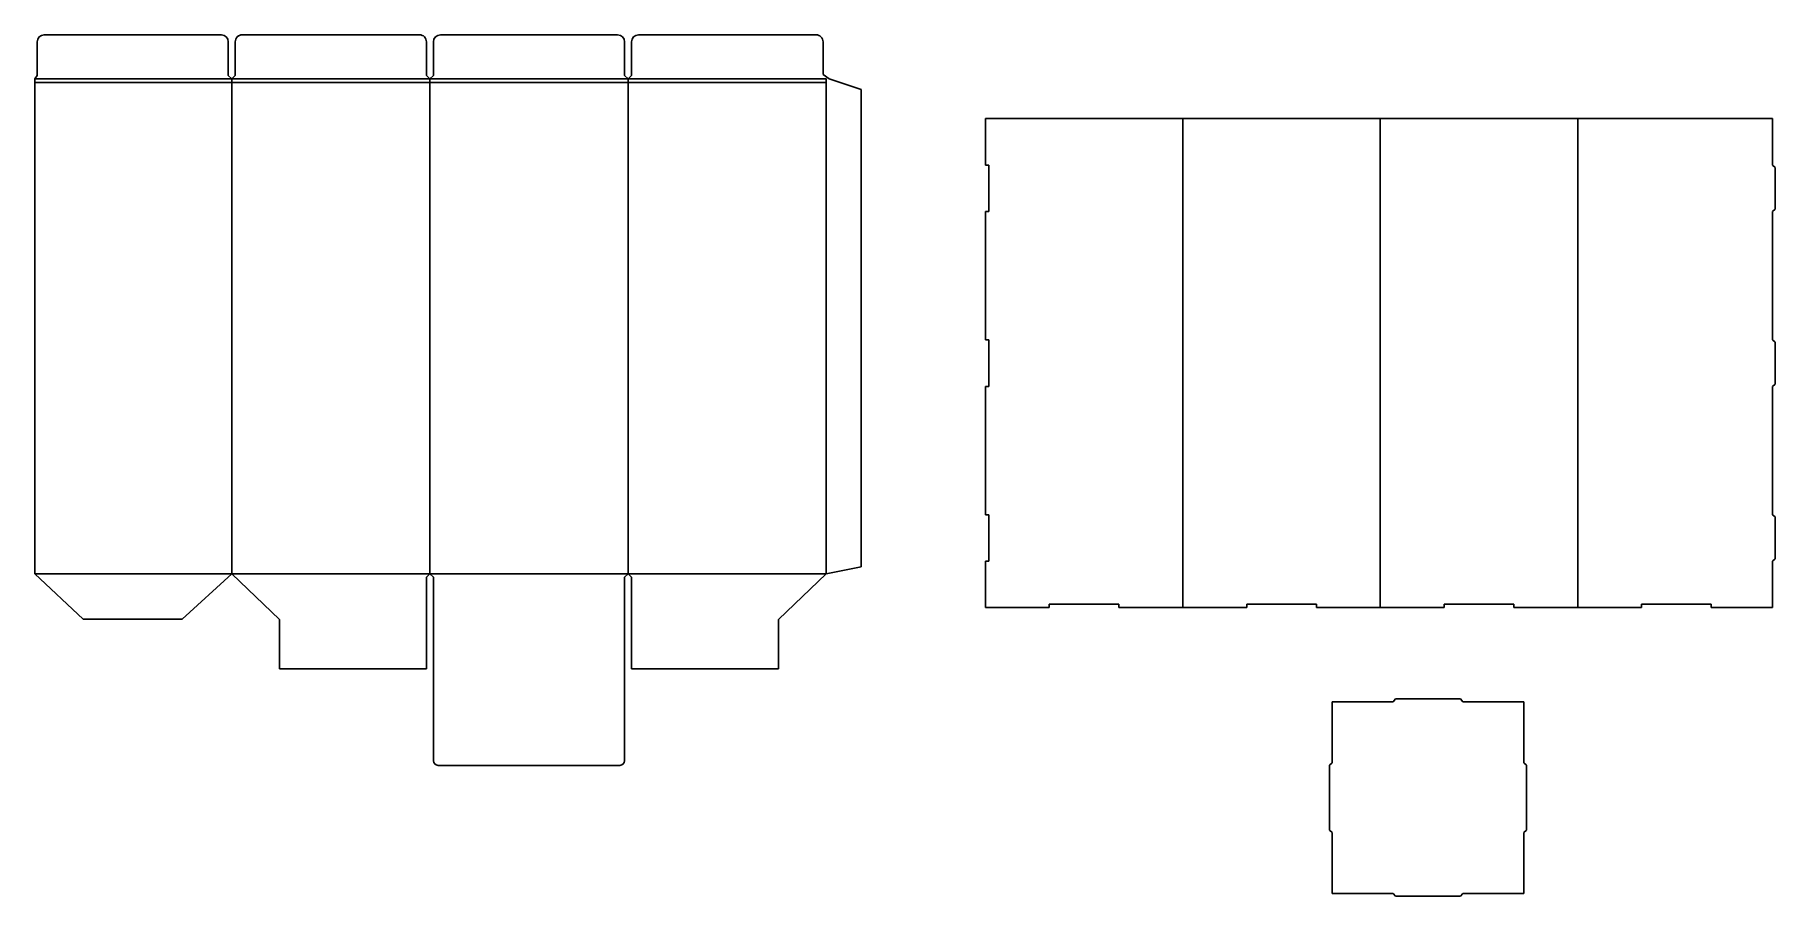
# Model space of a CAD drawing. Header units: millimetres. Extents: x 2179 to 11229, y 1198 to 3756.
# Drawn here: x 10480 to 11229, y 2021 to 2392 of the extents above; entities that cross this region are included whole.
import ezdxf

# ---------------------------------------------------------------- set-up
doc = ezdxf.new("R2010")
doc.units = ezdxf.units.MM
doc.layers.add('EPS', color=7, linetype='Continuous')
doc.layers.add('기지', color=7, linetype='Continuous')

msp = doc.modelspace()

# ---------------------------------------------------------------- linework, layer by layer
for p, q in [((10569.253, 2391.792), (10645.554, 2391.792)), ((10479.953, 2372.792), (10480.953, 2374.292)), ((10889.172, 2355.706), (10889.172, 2335.706)), ((11227.972, 2335.706), (11227.972, 2355.706)), ((10890.672, 2335.706), (10889.172, 2335.706)), ((10890.672, 2335.706), (10890.672, 2315.706)), ((11229.172, 2334.706), (11227.972, 2335.706)), ((11229.172, 2334.706), (11229.172, 2316.706)), ((10889.172, 2315.706), (10889.172, 2260.456)), ((10890.672, 2315.706), (10889.172, 2315.706)), ((11229.172, 2316.706), (11227.972, 2315.706)), ((11227.972, 2260.456), (11227.972, 2315.706)), ((10890.672, 2260.456), (10889.172, 2260.456)), ((10890.672, 2260.456), (10890.672, 2240.456)), ((11229.172, 2259.456), (11227.972, 2260.456)), ((11229.172, 2259.456), (11229.172, 2241.456)), ((10889.172, 2240.456), (10889.172, 2185.206)), ((10890.672, 2240.456), (10889.172, 2240.456)), ((11229.172, 2241.456), (11227.972, 2240.456)), ((11227.972, 2185.206), (11227.972, 2240.456)), ((10890.672, 2185.206), (10889.172, 2185.206)), ((10890.672, 2165.206), (10890.672, 2185.206)), ((11229.172, 2184.206), (11227.972, 2185.206)), ((11229.172, 2166.206), (11229.172, 2184.206)), ((11229.172, 2166.206), (11227.972, 2165.206)), ((10648.554, 2158.292), (10650.054, 2159.792)), ((10648.554, 2158.292), (10648.554, 2118.792)), ((10650.054, 2159.792), (10651.554, 2158.292)), ((10651.554, 2158.292), (10651.554, 2079.292)), ((10735.354, 2159.792), (10733.854, 2158.292)), ((10733.854, 2158.292), (10733.854, 2079.292)), ((10736.854, 2158.292), (10735.354, 2159.792)), ((10736.854, 2158.292), (10736.854, 2118.792)), ((10890.672, 2165.206), (10889.172, 2165.206)), ((10889.172, 2165.206), (10889.172, 2145.206)), ((11227.972, 2145.206), (11227.972, 2165.206)), ((10916.672, 2146.706), (10916.672, 2145.206)), ((10946.672, 2146.706), (10946.672, 2145.206)), ((11001.672, 2146.706), (11001.672, 2145.206)), ((11031.672, 2146.706), (11031.672, 2145.206)), ((11086.672, 2146.706), (11086.672, 2145.206)), ((11116.672, 2146.706), (11116.672, 2145.206)), ((11171.672, 2146.706), (11171.672, 2145.206)), ((11201.672, 2146.706), (11201.672, 2145.206)), ((11064.711, 2104.659), (11065.711, 2105.859)), ((11065.711, 2105.859), (11093.711, 2105.859)), ((11094.711, 2104.659), (11093.711, 2105.859)), ((11038.461, 2104.659), (11064.711, 2104.659)), ((11038.461, 2078.409), (11038.461, 2104.659)), ((11094.711, 2104.659), (11120.961, 2104.659)), ((11120.961, 2104.659), (11120.961, 2078.409)), ((11038.461, 2078.409), (11037.261, 2077.409)), ((11037.261, 2049.409), (11037.261, 2077.409)), ((11120.961, 2078.409), (11122.161, 2077.409)), ((11122.161, 2049.409), (11122.161, 2077.409)), ((11038.461, 2048.409), (11037.261, 2049.409)), ((11038.461, 2022.159), (11038.461, 2048.409)), ((11120.961, 2048.409), (11122.161, 2049.409)), ((11120.961, 2048.409), (11120.961, 2022.159)), ((11064.711, 2022.159), (11038.461, 2022.159)), ((11064.711, 2022.159), (11065.711, 2020.959)), ((11065.711, 2020.959), (11093.711, 2020.959)), ((11094.711, 2022.159), (11093.711, 2020.959)), ((11120.961, 2022.159), (11094.711, 2022.159))]:
    msp.add_line(p, q)
for centre, radius, start, end in [((10569.253, 2388.792), 3, 90, 180.000002), ((10645.554, 2388.792), 3, 359.999998, 90), ((10653.554, 2079.292), 2, 180, 270), ((10731.854, 2079.292), 2, 270, 0)]:
    msp.add_arc(centre, radius, start, end)
at = {"layer": 'EPS', "color": 7}
for p, q in [((10483.833, 2391.792), (10560.253, 2391.792)), ((10654.554, 2391.792), (10730.854, 2391.792)), ((10739.854, 2391.792), (10816.274, 2391.792)), ((10480.953, 2374.292), (10480.953, 2388.792)), ((10563.253, 2374.292), (10563.253, 2388.792)), ((10566.253, 2374.292), (10566.253, 2388.792)), ((10648.554, 2374.292), (10648.554, 2388.792)), ((10651.554, 2374.292), (10651.554, 2388.792)), ((10733.854, 2374.292), (10733.854, 2388.792)), ((10736.854, 2374.292), (10736.854, 2388.792)), ((10819.274, 2374.672), (10819.274, 2388.792)), ((10479.953, 2372.792), (10479.954, 2159.792)), ((10564.753, 2372.792), (10563.253, 2374.292)), ((10564.753, 2372.792), (10566.253, 2374.292)), ((10650.054, 2372.792), (10648.554, 2374.292)), ((10650.054, 2372.792), (10651.554, 2374.292)), ((10735.354, 2372.792), (10733.854, 2374.292)), ((10735.354, 2372.792), (10736.854, 2374.292)), ((10819.274, 2374.672), (10821.891, 2372.889)), ((10821.891, 2372.889), (10835.653, 2368.293)), ((10835.653, 2368.293), (10835.654, 2162.792)), ((10479.954, 2159.792), (10500.824, 2140.292)), ((10564.754, 2159.792), (10543.384, 2140.292)), ((10564.754, 2159.792), (10585.254, 2140.146)), ((10820.653, 2159.792), (10800.154, 2140.146)), ((10820.653, 2159.792), (10835.654, 2162.792)), ((10543.384, 2140.292), (10500.824, 2140.292)), ((10585.254, 2140.146), (10585.254, 2118.792)), ((10800.154, 2140.146), (10800.154, 2118.792)), ((10585.254, 2118.792), (10648.554, 2118.792)), ((10800.154, 2118.792), (10736.854, 2118.792)), ((10653.554, 2077.292), (10731.854, 2077.292))]:
    msp.add_line(p, q, dxfattribs=at)
at = {"layer": 'EPS', "color": 4}
for p, q in [((10820.653, 2372.792), (10479.953, 2372.792)), ((10820.653, 2371.292), (10479.953, 2371.292)), ((10564.753, 2372.792), (10564.754, 2159.792)), ((10650.054, 2159.792), (10650.054, 2372.792)), ((10735.354, 2372.792), (10735.354, 2159.792)), ((10820.654, 2159.792), (10820.653, 2372.792)), ((10820.654, 2159.792), (10479.954, 2159.792))]:
    msp.add_line(p, q, dxfattribs=at)
at = {"layer": 'EPS', "color": 7}
for centre, start, end in [((10483.953, 2388.792), 90, 180), ((10560.253, 2388.792), 0, 90), ((10654.554, 2388.792), 90, 180), ((10730.854, 2388.792), 0, 90), ((10739.854, 2388.792), 90.000397, 180.000002), ((10816.274, 2388.792), 0, 90.000397)]:
    msp.add_arc(centre, 3, start, end, dxfattribs=at)
at = {"layer": '기지'}
for p, q in [((10889.172, 2355.706), (11227.972, 2355.706)), ((10889.172, 2145.206), (10916.672, 2145.206)), ((10916.672, 2146.706), (10946.672, 2146.706)), ((10946.672, 2145.206), (11001.672, 2145.206)), ((11031.672, 2146.706), (11001.672, 2146.706)), ((11031.672, 2145.206), (11086.672, 2145.206)), ((11086.672, 2146.706), (11116.672, 2146.706)), ((11116.672, 2145.206), (11171.672, 2145.206)), ((11201.672, 2146.706), (11171.672, 2146.706)), ((11201.672, 2145.206), (11227.972, 2145.206))]:
    msp.add_line(p, q, dxfattribs=at)
at = {"layer": '기지', "color": 3}
for p, q in [((10974.172, 2355.706), (10974.172, 2145.206)), ((11059.172, 2145.206), (11059.172, 2355.706)), ((11144.172, 2355.706), (11144.172, 2145.206))]:
    msp.add_line(p, q, dxfattribs=at)

doc.saveas('drawing.dxf')
